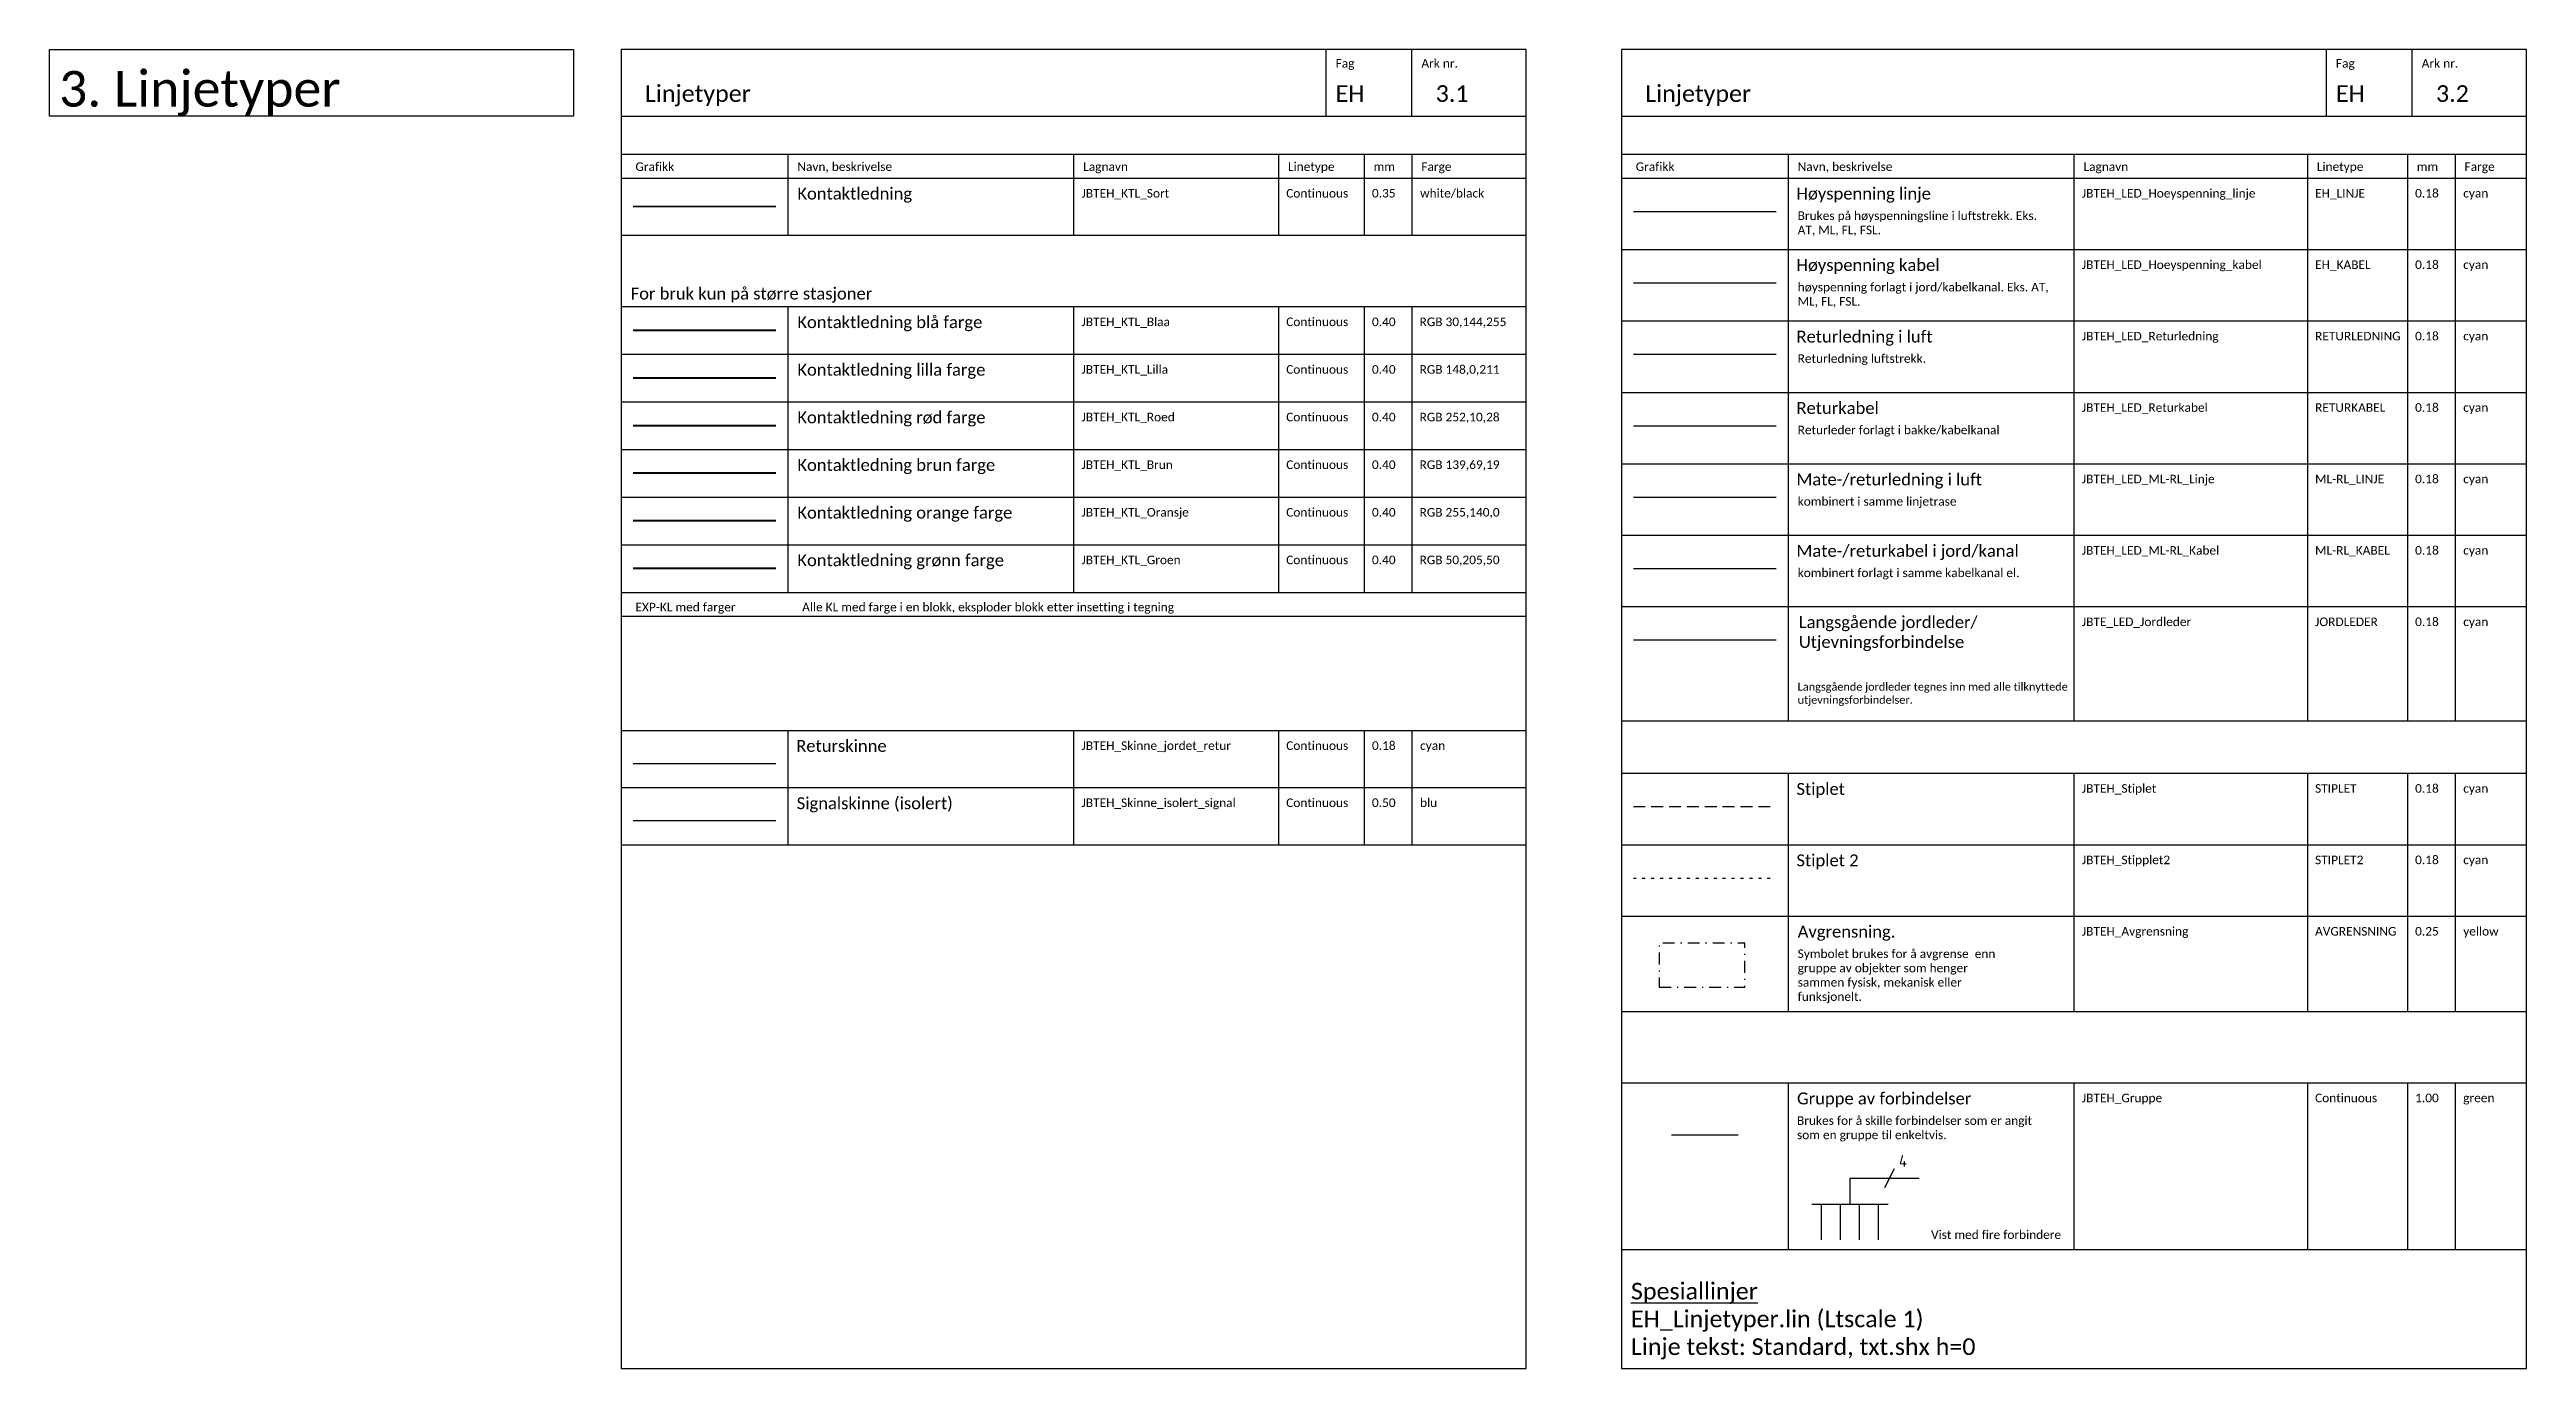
# Model space of a CAD drawing. Header units: millimetres. Extents: x -120 to 1240, y -2156 to 277.
# Drawn here: x -120 to 400, y -614 to -337 of the extents above; entities that cross this region are included whole.
import ezdxf
from ezdxf.lldxf.tags import DXFTag

# ---------------------------------------------------------------- set-up
doc = ezdxf.new("R2010")
doc.units = ezdxf.units.MM
for name, pattern in [('AVGRENSNING', [5.25, 2.5, -1.25, 0.25, -1.25]), ('STIPLET', [3.75, 2.5, -1.25]), ('STIPLET2', [1.875, 0.625, -1.25])]:
    doc.linetypes.add(name, pattern=pattern)
for name, color, linetype in [('JBTE_LED_Jordleder', 4, 'JORDLEDER'), ('JBTEH_ATT_Tekst', 2, 'Continuous'), ('JBTEH_Avgrensning', 2, 'AVGRENSNING'), ('JBTEH_Gruppe', 3, 'Continuous'), ('JBTEH_Komponenter', 4, 'Continuous'), ('JBTEH_LED_Hoeyspenning_kabel', 4, 'KABEL2'), ('JBTEH_LED_Hoeyspenning_linje', 4, 'KABEL'), ('JBTEH_LED_ML-RL_Kabel', 4, 'ML-RL_KABEL'), ('JBTEH_LED_ML-RL_Linje', 4, 'ML-RL_LINJE'), ('JBTEH_LED_Returkabel', 4, 'RETURKABEL'), ('JBTEH_LED_Returledning', 4, 'RETURLEDNING'), ('JBTEH_Skinne_isolert_signal', 5, 'Continuous'), ('JBTEH_Skinne_jordet_retur', 4, 'Continuous'), ('JBTEH_Stiplet', 4, 'STIPLET'), ('JBTEH_Stiplet2', 4, 'STIPLET2'), ('RAMME', 5, 'Continuous'), ('RAMME SYMBOLER', 4, 'Continuous'), ('RAMME TEKST', 7, 'Continuous')]:
    doc.layers.add(name, color=color, linetype=linetype)
for name, color, linetype, lineweight, true_color in [('JBTEH_KTL_Blaa', 7, 'Continuous', 40, 0x1e90ff), ('JBTEH_KTL_Brun', 7, 'Continuous', 40, 0x8b4513), ('JBTEH_KTL_Groen', 7, 'Continuous', 40, 0x32cd32), ('JBTEH_KTL_Lilla', 7, 'Continuous', 40, 0x9400d3), ('JBTEH_KTL_Oransje', 7, 'Continuous', 40, 0xff8c00), ('JBTEH_KTL_Roed', 7, 'Continuous', 40, 0xfc0a1c)]:
    doc.layers.add(name, color=color, linetype=linetype, lineweight=lineweight, true_color=true_color)
doc.layers.add('JBTEH_KTL_Sort', color=7, linetype='Continuous', lineweight=35)
doc.styles.add('Calibri', font='calibri.ttf')
doc.styles.add('ISO25', font='isocp.shx', dxfattribs={"width": 0.9, "height": 2.5})
doc.styles.get("Standard").update_dxf_attribs({"font": 'txt.shx'})
tags = doc.linetypes.add('JORDLEDER', pattern='A,1.25,-1.5,2.5,-1,["jl",Standard,S=1.25,R=0,X=0,Y=-0.25],-2,2.5,-1.5,1.25', length=13.5).pattern_tags.tags
tags[10] = DXFTag(74, 10)
doc.linetypes.add('KABEL', pattern='A,0.3,-0.001,0.3,-0.001,0.3,-0.001,["x",Standard,S=0.25,R=0,X=0,Y=-0.08],-0.001', length=0.904)
doc.linetypes.add('KABEL2', pattern='A,0.3,-0.1,0.3,-0.1,0.3,-0.1,["x",Standard,S=0.25,R=0,X=0,Y=-0.08],-0.1', length=1.3)
tags = doc.linetypes.add('ML-RL_KABEL', pattern='A,1.5,-0.7,1,[133,ltypeshp,S=0.5,R=0,X=0,Y=0],-1,1,-0.7,1.5,["x",Standard,S=1.5,R=360,X=0,Y=-0.5],2.25', length=9.65).pattern_tags.tags
tags[22] = DXFTag(74, 10)
tags = doc.linetypes.add('ML-RL_LINJE', pattern='A,3.2,[133,ltypeshp,S=0.5,R=0,X=0,Y=0],-1,3.2,["x",Standard,S=1.5,R=360,X=0,Y=-0.5],2.25', length=9.65).pattern_tags.tags
tags[14] = DXFTag(74, 10)
doc.linetypes.add('RETURKABEL', pattern='A,1.5,-0.7,1,[133,ltypeshp,S=0.5,R=0,X=0,Y=0],-1,1,-0.7,1.5', length=7.4)
doc.linetypes.add('RETURLEDNING', pattern='A,3.2,[133,ltypeshp,S=0.5,R=0,X=0,Y=0],-1,3.2', length=7.4)

msp = doc.modelspace()

# ---------------------------------------------------------------- texts
at = {"layer": 'RAMME TEKST', "style": 'Calibri'}
for s, height, p in [('3. Linjetyper', 7.5, (-118, -349)), ('Høyspenning linje', 2.5, (246.75, -368.5)), ('Høyspenning kabel', 2.5, (246.75, -383.5)), ('Returledning i luft', 2.5, (246.75, -398.54)), ('Returkabel', 2.5, (246.75, -413.54)), ('Mate-/returledning i luft', 2.5, (246.75, -428.54)), ('Mate-/returkabel i jord/kanal', 2.5, (246.75, -443.54)), ('Returskinne', 2.5, (36.75, -484.5)), ('Signalskinne (isolert)', 2.5, (36.86, -496.54)), ('Stiplet', 2.5, (246.75, -493.54)), ('Stiplet 2', 2.5, (246.75, -508.54)), ('Avgrensning.', 2.5, (247, -523.5))]:
    msp.add_text(s, height=height, dxfattribs=at).set_placement(p)
at = {"layer": 'RAMME TEKST', "linetype": 'ByBlock', "style": 'Calibri'}
for s, height, p in [('Fag', 1.8, (150, -340.8)), ('Ark nr.', 1.8, (168, -340.8)), ('Fag', 1.8, (360, -340.8)), ('Ark nr.', 1.8, (378, -340.8)), ('Linjetyper', 3.5, (5, -348)), ('EH', 3.5, (150, -348)), ('3.1', 3.5, (171, -348)), ('Linjetyper', 3.5, (215, -348)), ('EH', 3.5, (360, -348)), ('3.2', 3.5, (381, -348)), ('Grafikk', 1.8, (3, -362.5)), ('Navn, beskrivelse', 1.8, (37, -362.5)), ('Lagnavn', 1.8, (97, -362.5)), ('Linetype', 1.8, (140, -362.5)), ('mm', 1.8, (157.98, -362.5)), ('Farge', 1.8, (168, -362.5)), ('Grafikk', 1.8, (213, -362.5)), ('Navn, beskrivelse', 1.8, (247, -362.5)), ('Lagnavn', 1.8, (307, -362.5)), ('Linetype', 1.8, (356, -362.5)), ('mm', 1.8, (376.98, -362.5)), ('Farge', 1.8, (387, -362.5)), ('Kontaktledning', 2.5, (37, -368.5)), ('JBTEH_KTL_Sort', 1.8, (96.66, -368.09)), ('Continuous', 1.8, (139.62, -368.09)), ('0.35', 1.8, (157.62, -368.08)), ('white/black', 1.8, (167.72, -368.08)), ('JBTEH_LED_Hoeyspenning_linje', 1.8, (306.66, -368.09)), ('EH_LINJE', 1.8, (355.62, -368.09)), ('0.18', 1.8, (376.62, -368.08)), ('cyan', 1.8, (386.72, -368.08)), ('JBTEH_LED_Hoeyspenning_kabel', 1.8, (306.66, -383.09)), ('EH_KABEL', 1.8, (355.62, -383.09)), ('0.18', 1.8, (376.62, -383.08)), ('cyan', 1.8, (386.72, -383.08)), ('For bruk kun på større stasjoner', 2.5, (2, -389.5)), ('Kontaktledning blå farge', 2.5, (37, -395.5)), ('JBTEH_KTL_Blaa', 1.8, (96.66, -395.09)), ('Continuous', 1.8, (139.62, -395.09)), ('0.40', 1.8, (157.62, -395.09)), ('RGB 30,144,255', 1.8, (167.62, -395.09)), ('JBTEH_LED_Returledning', 1.8, (306.66, -398.09)), ('RETURLEDNING', 1.8, (355.62, -398.09)), ('0.18', 1.8, (376.62, -398.08)), ('cyan', 1.8, (386.72, -398.08)), ('Kontaktledning lilla farge', 2.5, (37, -405.5)), ('JBTEH_KTL_Lilla', 1.8, (96.66, -405.09)), ('Continuous', 1.8, (139.62, -405.09)), ('0.40', 1.8, (157.62, -405.09)), ('RGB 148,0,211', 1.8, (167.62, -405.09)), ('Kontaktledning rød farge', 2.5, (37, -415.5)), ('JBTEH_KTL_Roed', 1.8, (96.66, -415.09)), ('Continuous', 1.8, (139.62, -415.09)), ('0.40', 1.8, (157.62, -415.09)), ('RGB 252,10,28', 1.8, (167.62, -415.09)), ('JBTEH_LED_Returkabel', 1.8, (306.66, -413.09)), ('RETURKABEL', 1.8, (355.62, -413.09)), ('0.18', 1.8, (376.62, -413.08)), ('cyan', 1.8, (386.72, -413.08)), ('Kontaktledning brun farge', 2.5, (37, -425.5)), ('JBTEH_KTL_Brun', 1.8, (96.66, -425.09)), ('Continuous', 1.8, (139.62, -425.09)), ('0.40', 1.8, (157.62, -425.09)), ('RGB 139,69,19', 1.8, (167.62, -425.09)), ('JBTEH_LED_ML-RL_Linje', 1.8, (306.66, -428.09)), ('ML-RL_LINJE', 1.8, (355.62, -428.09)), ('0.18', 1.8, (376.62, -428.08)), ('cyan', 1.8, (386.72, -428.08)), ('Kontaktledning orange farge', 2.5, (37, -435.5)), ('JBTEH_KTL_Oransje', 1.8, (96.66, -435.09)), ('Continuous', 1.8, (139.62, -435.09)), ('0.40', 1.8, (157.62, -435.09)), ('RGB 255,140,0', 1.8, (167.62, -435.09)), ('JBTEH_LED_ML-RL_Kabel', 1.8, (306.66, -443.09)), ('ML-RL_KABEL', 1.8, (355.62, -443.09)), ('0.18', 1.8, (376.62, -443.08)), ('cyan', 1.8, (386.72, -443.08)), ('Kontaktledning grønn farge', 2.5, (37, -445.5)), ('JBTEH_KTL_Groen', 1.8, (96.66, -445.09)), ('Continuous', 1.8, (139.62, -445.09)), ('0.40', 1.8, (157.62, -445.09)), ('RGB 50,205,50', 1.8, (167.62, -445.09)), ('EXP-KL med farger', 1.8, (3, -455)), ('Alle KL med farge i en blokk, eksploder blokk etter insetting i tegning', 1.8, (38, -455)), ('JBTE_LED_Jordleder', 1.8, (306.66, -458.09)), ('JORDLEDER', 1.8, (355.62, -458.09)), ('0.18', 1.8, (376.62, -458.08)), ('cyan', 1.8, (386.72, -458.08)), ('JBTEH_Skinne_jordet_retur', 1.8, (96.66, -484.09)), ('Continuous', 1.8, (139.62, -484.09)), ('0.18', 1.8, (157.62, -484.08)), ('cyan', 1.8, (167.72, -484.08)), ('JBTEH_Stiplet', 1.8, (306.66, -493.09)), ('STIPLET', 1.8, (355.62, -493.09)), ('0.18', 1.8, (376.62, -493.08)), ('cyan', 1.8, (386.72, -493.08)), ('JBTEH_Skinne_isolert_signal', 1.8, (96.66, -496.09)), ('Continuous', 1.8, (139.62, -496.09)), ('0.50', 1.8, (157.62, -496.08)), ('blu', 1.8, (167.72, -496.08)), ('JBTEH_Stipplet2', 1.8, (306.66, -508.09)), ('STIPLET2', 1.8, (355.62, -508.09)), ('0.18', 1.8, (376.62, -508.08)), ('cyan', 1.8, (386.72, -508.08)), ('JBTEH_Avgrensning', 1.8, (306.66, -523.09)), ('AVGRENSNING', 1.8, (355.62, -523.09)), ('0.25', 1.8, (376.62, -523.08)), ('yellow', 1.8, (386.72, -523.08)), ('JBTEH_Gruppe', 1.8, (306.66, -558.09)), ('Continuous', 1.8, (355.62, -558.09)), ('1.00', 1.8, (376.62, -558.08)), ('green', 1.8, (386.72, -558.08))]:
    msp.add_text(s, height=height, dxfattribs=at).set_placement(p)
at = {"layer": 'RAMME TEKST', "linetype": 'ByBlock', "attachment_point": 1, "style": 'Calibri'}
for s, width, insert, char_height in [('Brukes på høyspenningsline i luftstrekk. Eks. AT, ML, FL, FSL.', 53, (247, -371), 1.8), ('høyspenning forlagt i jord/kabelkanal. Eks. AT, ML, FL, FSL.', 53, (247, -386), 1.8), ('Returledning luftstrekk.', 53, (247, -401), 1.8), ('Returleder forlagt i bakke/kabelkanal', 53, (247, -416), 1.8), ('{\\W1;kombinert i samme linjetrase}', 58, (247, -431), 1.8), ('kombinert forlagt i samme kabelkanal el.', 58, (247, -446), 1.8), ('{\\H0.91667x;Langsgående jordleder tegnes inn med alle tilknyttede utjevningsforbindelser.}', 58, (247, -470), 1.8), ('Symbolet brukes for å avgrense  enn gruppe av objekter som henger sammen fysisk, mekanisk eller funksjonelt.', 46, (247, -526), 1.8), ('Brukes for å skille forbindelser som er angit som en gruppe til enkeltvis.', 53, (246.86, -561.04), 1.8), ('Vist med fire forbindere', 30.7302, (275, -585), 1.8), ('{\\LSpesiallinjer\\P}EH_Linjetyper.lin (Ltscale 1) \\PLinje tekst: Standard, txt.shx h=0', 79.0763, (212, -596), 3.5)]:
    msp.add_mtext_dynamic_manual_height_columns(s, width=width, gutter_width=6.5, heights=[0], dxfattribs=dict(at, insert=insert, char_height=char_height))
at = {"layer": 'RAMME TEKST', "char_height": 2.5, "attachment_point": 1, "style": 'Calibri'}
for s, insert, width in [('Langsgående jordleder/ Utjevningsforbindelse', (247.25, -456), 57.7536), ('Gruppe av forbindelser', (246.86, -556.04), 58.1412)]:
    msp.add_mtext(s, dxfattribs=dict(at, insert=insert, width=width))

# ---------------------------------------------------------------- blocks, each defined once
blk = doc.blocks.new('EXP_KL med farge')
at = {"layer": 'JBTEH_KTL_Blaa'}
blk.add_line((32.5, 55), (2.5, 55), dxfattribs=at)
at = {"layer": 'JBTEH_KTL_Brun'}
blk.add_line((32.5, 25), (2.5, 25), dxfattribs=at)
at = {"layer": 'JBTEH_KTL_Groen'}
blk.add_line((32.5, 5), (2.5, 5), dxfattribs=at)
at = {"layer": 'JBTEH_KTL_Lilla'}
blk.add_line((32.5, 45), (2.5, 45), dxfattribs=at)
at = {"layer": 'JBTEH_KTL_Oransje'}
blk.add_line((32.5, 15), (2.5, 15), dxfattribs=at)
at = {"layer": 'JBTEH_KTL_Roed'}
blk.add_line((32.5, 35), (2.5, 35), dxfattribs=at)
blk = doc.blocks.new('EH_Gr_forbindelser')
at = {"layer": 'JBTEH_Komponenter'}
blk.add_line((-1, -2), (1, 2), dxfattribs=at)
at = {"layer": 'JBTEH_ATT_Tekst', "style": 'ISO25'}
blk.add_attdef('ANTALL', (1.96, 2.38), '', height=2.5, dxfattribs=at)
blk = doc.blocks.new('EXP-Gruppe av forbindelser')
at = {"layer": 'JBTEH_Gruppe'}
blk.add_line((0, 0), (16, 0), dxfattribs=at)
at = {"layer": 'JBTEH_LED_Hoeyspenning_kabel', "ltscale": 5, "flags": 128}
blk.add_lwpolyline([(8, 0), (8, 5.48), (22.5, 5.48)], dxfattribs=at)
at = {"layer": 'JBTEH_LED_Hoeyspenning_kabel', "ltscale": 5}
for points in [[(2, -7.5), (2, 0)], [(6, -7.5), (6, 0)], [(10, -7.5), (10, 0)], [(14, -7.5), (14, 0)]]:
    blk.add_lwpolyline(points, dxfattribs=at)
at = {"layer": 'RAMME SYMBOLER'}
blk.add_blockref('EH_Gr_forbindelser', (16.31, 5.48), dxfattribs=at).add_auto_attribs({'ANTALL': '4'})

# ---------------------------------------------------------------- linework, layer by layer
at = {"layer": 'JBTE_LED_Jordleder'}
msp.add_line((212.5, -461), (242.5, -461), dxfattribs=at)
at = {"layer": 'JBTEH_Avgrensning', "flags": 128}
msp.add_lwpolyline([(217.92, -533.9), (235.92, -533.9), (235.92, -524.65), (217.92, -524.65)], close=True, dxfattribs=at)
at = {"layer": 'JBTEH_Gruppe'}
msp.add_line((234.5, -565), (220.5, -565), dxfattribs=at)
at = {"layer": 'JBTEH_KTL_Sort'}
msp.add_line((32.5, -370), (2.5, -370), dxfattribs=at)
at = {"layer": 'JBTEH_LED_Hoeyspenning_kabel', "ltscale": 5}
msp.add_line((212.5, -386), (242.5, -386), dxfattribs=at)
at = {"layer": 'JBTEH_LED_Hoeyspenning_linje', "ltscale": 5}
msp.add_line((212.5, -371), (242.5, -371), dxfattribs=at)
at = {"layer": 'JBTEH_LED_ML-RL_Kabel'}
msp.add_line((212.5, -446), (242.5, -446), dxfattribs=at)
at = {"layer": 'JBTEH_LED_ML-RL_Linje'}
msp.add_line((212.5, -431), (242.5, -431), dxfattribs=at)
at = {"layer": 'JBTEH_LED_Returkabel'}
msp.add_line((212.5, -416), (242.5, -416), dxfattribs=at)
at = {"layer": 'JBTEH_LED_Returledning'}
msp.add_line((212.5, -401), (242.5, -401), dxfattribs=at)
at = {"layer": 'JBTEH_Skinne_isolert_signal'}
msp.add_line((32.5, -499), (2.5, -499), dxfattribs=at)
at = {"layer": 'JBTEH_Skinne_jordet_retur'}
msp.add_line((32.5, -487), (2.5, -487), dxfattribs=at)
at = {"layer": 'JBTEH_Stiplet'}
msp.add_line((212.5, -496), (242.5, -496), dxfattribs=at)
msp.add_line((212.5, -496), (242.5, -496), dxfattribs=at)
at = {"layer": 'JBTEH_Stiplet2'}
msp.add_line((212.5, -511), (242.5, -511), dxfattribs=at)
at = {"layer": 'RAMME'}
for points in [[(-120, -337), (-10, -337), (-10, -351), (-120, -351)], [(-120, -337), (-10, -337), (-10, -351), (-120, -351)], [(190, -337), (0, -337), (0, -614), (190, -614)], [(400, -337), (210, -337), (210, -614), (400, -614)]]:
    msp.add_lwpolyline(points, close=True, dxfattribs=at)
for points in [[(0, -351), (190, -351)], [(210, -351), (400, -351)]]:
    msp.add_lwpolyline(points, dxfattribs=at)
at = {"layer": 'RAMME SYMBOLER'}
for p, q in [((148, -351), (148, -337)), ((166, -351), (166, -337)), ((358, -351), (358, -337)), ((376, -351), (376, -337)), ((0, -359), (190, -359)), ((0, -364), (190, -364)), ((35, -359), (35, -376)), ((95, -359), (95, -376)), ((138, -359), (138, -376)), ((156, -359), (156, -376)), ((166, -359), (166, -376)), ((210, -359), (400, -359)), ((210, -364), (400, -364)), ((245, -359), (245, -478)), ((305, -359), (305, -478)), ((354, -359), (354, -478)), ((375, -359), (375, -478)), ((385, -359), (385, -478)), ((0, -376), (190, -376)), ((210, -379), (400, -379)), ((0, -391), (190, -391)), ((35, -391), (35, -451)), ((95, -391), (95, -451)), ((138, -391), (138, -451)), ((156, -391), (156, -451)), ((166, -391), (166, -451)), ((210, -394), (400, -394)), ((0, -401), (190, -401)), ((210, -409), (400, -409)), ((0, -411), (190, -411)), ((0, -421), (190, -421)), ((210, -424), (400, -424)), ((0, -431), (190, -431)), ((0, -441), (190, -441)), ((210, -439), (400, -439)), ((0, -451), (190, -451)), ((0, -456), (190, -456)), ((210, -454), (400, -454)), ((210, -478), (400, -478)), ((0, -480), (190, -480)), ((35, -480), (35, -504)), ((95, -480), (95, -504)), ((138, -480), (138, -504)), ((156, -480), (156, -504)), ((166, -480), (166, -504)), ((0, -492), (190, -492)), ((210, -489), (400, -489)), ((245, -489), (245, -539)), ((305, -489), (305, -539)), ((354, -489), (354, -539)), ((375, -489), (375, -539)), ((385, -489), (385, -539)), ((0, -504), (190, -504)), ((210, -504), (400, -504)), ((210, -519), (400, -519)), ((210, -539), (400, -539)), ((210, -554), (400, -554)), ((245, -554), (245, -589)), ((305, -554), (305, -589)), ((354, -554), (354, -589)), ((375, -554), (375, -589)), ((385, -554), (385, -589)), ((210, -589), (400, -589))]:
    msp.add_line(p, q, dxfattribs=at)

# ---------------------------------------------------------------- block references
msp.add_blockref('EXP_KL med farge', (0, -451))
at = {"layer": 'JBTEH_Stiplet2'}
msp.add_blockref('EXP-Gruppe av forbindelser', (250, -579.5), dxfattribs=at)

msp.set_redraw_order([(e.dxf.handle, doc.entitydb.next_handle()) for e in msp.query("TEXT MTEXT ATTDEF DIMENSION ARC_DIMENSION")])  # texts and dimensions are drawn at this point

doc.saveas('drawing.dxf')
